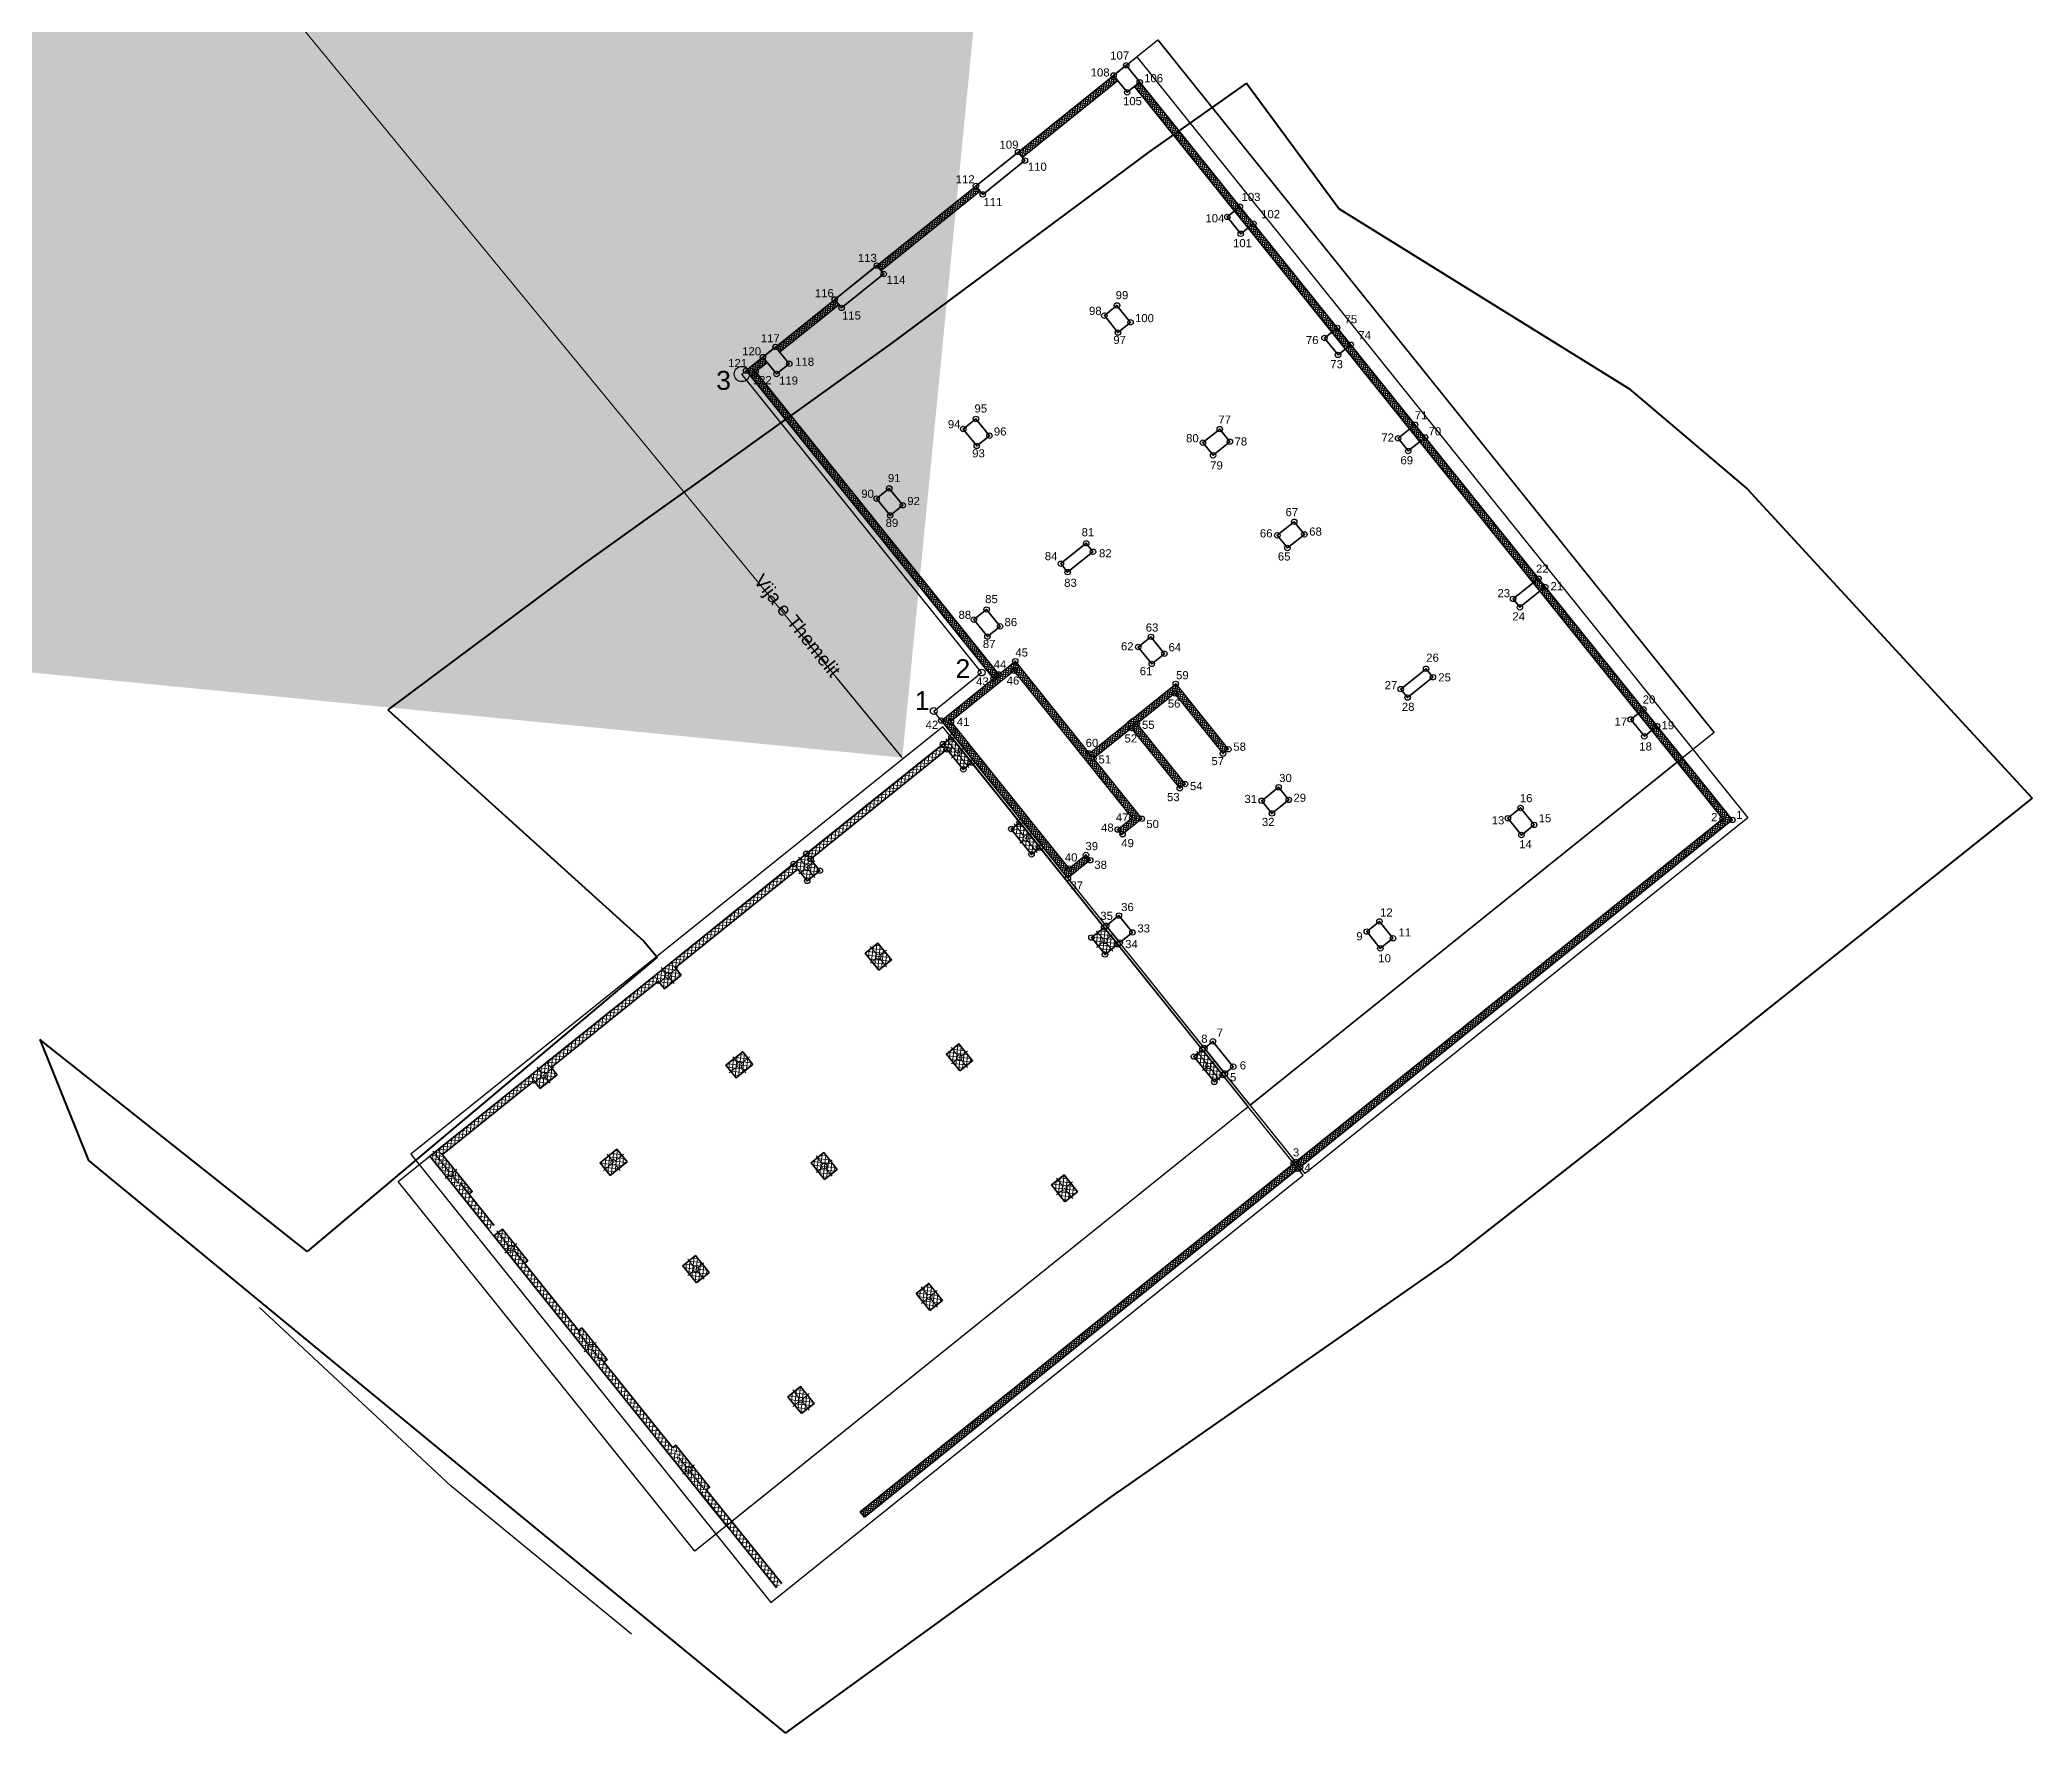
# Model space of a CAD drawing. Header units: metres. Extents: x 7511910.4 to 7511984, y 4692322.4 to 4692385.
import ezdxf

# ---------------------------------------------------------------- set-up
doc = ezdxf.new("R2010")
doc.units = ezdxf.units.M
doc.header["$MEASUREMENT"] = 0
doc.set_wipeout_variables(frame=1)
doc.header["$PDMODE"] = 32
doc.header["$PDSIZE"] = 0.2
doc.linetypes.add('Wipeout_Contour', pattern=[1000, 0, -1000])
doc.layers.add('Annotation - Label_Pen_No__48', color=7, linetype='Continuous', lineweight=25, true_color=0xa80f02)
doc.layers.add('Annotation - Label_Pen_No__61', color=7, linetype='Continuous', lineweight=20, true_color=0x6a6a6a)
doc.layers.add('Structural - Bearing', color=7, linetype='Continuous')
for name, color, linetype, lineweight in [('Structural - Bearing_Pen_No__20', 1, 'Continuous', 0), ('Structural - Bearing_Pen_No__21', 7, 'Continuous', 35), ('Structural - Bearing_Pen_No__27', 7, 'Continuous', 35)]:
    doc.layers.add(name, color=color, linetype=linetype, lineweight=lineweight)
doc.styles.add('GENERATED_STYLE_1', font='txt.shx')
doc.dimstyles.new('GENERATED_STYLE__1', dxfattribs={"dimtxt": 0.18, "dimasz": 380, "dimexe": 0.18, "dimexo": 0.0625, "dimgap": 0.09, "dimtad": 0, "dimtih": 1, "dimtoh": 1, "dimdec": 4, "dimzin": 0, "dimdsep": 46, "dimtxsty": 'Standard', "dimcen": 0.09, "dimadec": 0, "dimazin": 0, "dimtfac": 1, "dimtdec": 4, "dimtmove": 0, "dimatfit": 3, "dimldrblk": 'ARROWHEAD_10', "dimfxl": 1, "dimtolj": 1, "dimtzin": 0, "dimarcsym": 0})
pattern_1 = [(45, (0, 0), (-91.92388, 91.92388), []), (135, (0, 0), (91.92388, 91.92388), [])]
pattern_2 = [(353.770305, (7511774.5501, 4692239.85673), (0.014106896, 0.12923233), []), (83.770305, (7511774.5501, 4692239.85673), (0.12923233, -0.014106896), [])]
pattern_3 = [(353.770305, (7511774.51949, 4692239.89623), (0.014106896, 0.12923233), []), (83.770305, (7511774.51949, 4692239.89623), (0.12923233, -0.014106896), [])]
pattern_4 = [(80, (0, 0), (-0.08001562993224, 0.01410891443544), []), (170, (0, 0), (-0.01410891443544, -0.08001562993224), [])]
pattern_5 = [(80, (0, -33.5), (-0.08001562993224, 0.01410891443544), []), (170, (0, -33.5), (-0.01410891443544, -0.08001562993224), [])]

msp = doc.modelspace()

# ---------------------------------------------------------------- texts
at = {"color": 159, "true_color": 0x22346e, "attachment_point": 1}
for s, width, insert, char_height in [('{\\fArial|b0|i0|c0|p34;\\C1;107}', 0.3, (7511949.958, 4692384.553), 0.3), ('{\\fArial|b0|i0|c0|p34;\\C1;108}', 0.3, (7511949.236, 4692383.926), 0.3), ('{\\fArial|b0|i0|c0|p34;\\C1;106}', 0.3, (7511951.21, 4692383.712), 0.3), ('{\\fArial|b0|i0|c0|p34;\\C1;105}', 0.3, (7511950.43, 4692382.866), 0.3), ('{\\fArial|b0|i0|c0|p34;\\C1;109}', 0.3, (7511945.868, 4692381.256), 0.3), ('{\\fArial|b0|i0|c0|p34;\\C1;112}', 0.3, (7511944.248, 4692379.977), 0.3), ('{\\fArial|b0|i0|c0|p34;\\C1;110}', 0.3, (7511946.913, 4692380.442), 0.3), ('{\\fArial|b0|i0|c0|p34;\\C1;111}', 0.3, (7511945.272, 4692379.136), 0.3), ('{\\fArial|b0|i0|c0|p34;\\C1;103}', 0.3, (7511954.808, 4692379.325), 0.3), ('{\\fArial|b0|i0|c0|p34;\\C1;104}', 0.3, (7511953.474, 4692378.538), 0.3), ('{\\fArial|b0|i0|c0|p34;\\C1;102}', 0.3, (7511955.532, 4692378.691), 0.3), ('{\\fArial|b0|i0|c0|p34;\\C1;101}', 0.3, (7511954.494, 4692377.619), 0.3), ('{\\fArial|b0|i0|c0|p34;\\C1;113}', 0.3, (7511940.635, 4692377.073), 0.3), ('{\\fArial|b0|i0|c0|p34;\\C1;114}', 0.3, (7511941.693, 4692376.265), 0.3), ('{\\fArial|b0|i0|c0|p34;\\C1;116}', 0.3, (7511939.046, 4692375.771), 0.3), ('{\\fArial|b0|i0|c0|p34;\\C1;99}', 0.51386, (7511950.158, 4692375.699), 0.3), ('{\\fArial|b0|i0|c0|p34;\\C1;115}', 0.3, (7511940.046, 4692374.945), 0.3), ('{\\fArial|b0|i0|c0|p34;\\C1;98}', 0.51386, (7511949.174, 4692375.118), 0.3), ('{\\fArial|b0|i0|c0|p34;\\C1;100}', 0.51386, (7511950.873, 4692374.849), 0.3), ('{\\fArial|b0|i0|c0|p34;\\C1;75}', 0.60298, (7511958.613, 4692374.806), 0.3), ('{\\fArial|b0|i0|c0|p34;\\C1;117}', 0.3, (7511937.046, 4692374.104), 0.3), ('{\\fArial|b0|i0|c0|p34;\\C1;97}', 0.51386, (7511950.073, 4692374.043), 0.3), ('{\\fArial|b0|i0|c0|p34;\\C1;76}', 0.51386, (7511957.186, 4692374.039), 0.3), ('{\\fArial|b0|i0|c0|p34;\\C1;74}', 0.3, (7511959.126, 4692374.217), 0.3), ('{\\fArial|b0|i0|c0|p34;\\C1;121}', 0.3, (7511935.841, 4692373.187), 0.3), ('{\\fArial|b0|i0|c0|p34;\\C1;120}', 0.3, (7511936.358, 4692373.623), 0.3), ('{\\fArial|b0|i0|c0|p34;\\C1;118}', 0.3, (7511938.316, 4692373.237), 0.3), ('{\\fArial|b0|i0|c0|p34;\\C1;73}', 0.3, (7511958.087, 4692373.145), 0.3), ('{\\fArial|b0|i0|c0|p34;\\C1;3}', 1.12668, (7511935.398, 4692372.749), 0.7), ('{\\fArial|b0|i0|c0|p34;\\C1;122}', 0.3, (7511936.75, 4692372.558), 0.3), ('{\\fArial|b0|i0|c0|p34;\\C1;119}', 0.3, (7511937.721, 4692372.542), 0.3), ('{\\fArial|b0|i0|c0|p34;\\C1;94}', 0.51386, (7511943.958, 4692370.929), 0.3), ('{\\fArial|b0|i0|c0|p34;\\C1;95}', 0.51386, (7511944.942, 4692371.51), 0.3), ('{\\fArial|b0|i0|c0|p34;\\C1;77}', 0.51386, (7511953.953, 4692371.1), 0.3), ('{\\fArial|b0|i0|c0|p34;\\C1;71}', 0.3, (7511961.207, 4692371.257), 0.3), ('{\\fArial|b0|i0|c0|p34;\\C1;96}', 0.51386, (7511945.657, 4692370.66), 0.3), ('{\\fArial|b0|i0|c0|p34;\\C1;80}', 0.51386, (7511952.76, 4692370.412), 0.3), ('{\\fArial|b0|i0|c0|p34;\\C1;78}', 0.51386, (7511954.55, 4692370.292), 0.3), ('{\\fArial|b0|i0|c0|p34;\\C1;72}', 0.3, (7511959.976, 4692370.436), 0.3), ('{\\fArial|b0|i0|c0|p34;\\C1;70}', 0.3, (7511961.72, 4692370.667), 0.3), ('{\\fArial|b0|i0|c0|p34;\\C1;93}', 0.51386, (7511944.857, 4692369.853), 0.3), ('{\\fArial|b0|i0|c0|p34;\\C1;79}', 0.51386, (7511953.651, 4692369.408), 0.3), ('{\\fArial|b0|i0|c0|p34;\\C1;69}', 0.3, (7511960.681, 4692369.596), 0.3), ('{\\fArial|b0|i0|c0|p34;\\C1;91}', 0.51386, (7511941.743, 4692368.94), 0.3), ('{\\fArial|b0|i0|c0|p34;\\C1;90}', 0.51386, (7511940.759, 4692368.36), 0.3), ('{\\fArial|b0|i0|c0|p34;\\C1;92}', 0.51386, (7511942.458, 4692368.091), 0.3), ('{\\fArial|b0|i0|c0|p34;\\C1;89}', 0.51386, (7511941.658, 4692367.284), 0.3), ('{\\fArial|b0|i0|c0|p34;\\C1;67}', 0.3, (7511956.436, 4692367.681), 0.3), ('{\\fArial|b0|i0|c0|p34;\\C1;81}', 0.51386, (7511948.9, 4692366.939), 0.3), ('{\\fArial|b0|i0|c0|p34;\\C1;66}', 0.44406, (7511955.487, 4692366.895), 0.3), ('{\\fArial|b0|i0|c0|p34;\\C1;68}', 0.3, (7511957.31, 4692366.963), 0.3), ('{\\fArial|b0|i0|c0|p34;\\C1;84}', 0.51386, (7511947.54, 4692366.054), 0.3), ('{\\fArial|b0|i0|c0|p34;\\C1;82}', 0.51386, (7511949.544, 4692366.16), 0.3), ('{\\fArial|b0|i0|c0|p34;\\C1;65}', 0.3, (7511956.151, 4692366.042), 0.3), ('{\\fArial|b0|i0|c0|p34;\\C1;83}', 0.51386, (7511948.255, 4692365.07), 0.3), ('{\\fArial|b0|i0|c0|p34;\\C1;22}', 0.40575, (7511965.692, 4692365.593), 0.3), ('{\\fArial|b0|i0|c0|p34;\\C1;85}', 0.51386, (7511945.336, 4692364.467), 0.3), ('{\\fArial|b0|i0|c0|p34;\\C1;23}', 0.3, (7511964.265, 4692364.688), 0.3), ('{\\fArial|b0|i0|c0|p34;\\C1;21}', 0.3, (7511966.226, 4692364.943), 0.3), ('{\\fArial|b0|i0|c0|p34;\\C1;88}', 0.51386, (7511944.352, 4692363.886), 0.3), ('{\\fArial|b0|i0|c0|p34;\\C1;86}', 0.51386, (7511946.051, 4692363.617), 0.3), ('{\\fArial|b0|i0|c0|p34;\\C1;24}', 0.40575, (7511964.817, 4692363.83), 0.3), ('{\\fArial|b0|i0|c0|p34;\\C1;87}', 0.51386, (7511945.251, 4692362.81), 0.3), ('{\\fArial|b0|i0|c0|p34;\\C1;63}', 0.3, (7511951.269, 4692363.417), 0.3), ('{\\fArial|b0|i0|c0|p34;\\C1;2}', 1.12668, (7511944.241, 4692362.098), 0.7), ('{\\fArial|b0|i0|c0|p34;\\C1;44}', 0.3, (7511945.649, 4692362.055), 0.3), ('{\\fArial|b0|i0|c0|p34;\\C1;45}', 0.3, (7511946.453, 4692362.494), 0.3), ('{\\fArial|b0|i0|c0|p34;\\C1;62}', 0.3, (7511950.353, 4692362.723), 0.3), ('{\\fArial|b0|i0|c0|p34;\\C1;64}', 0.3, (7511952.112, 4692362.689), 0.3), ('{\\fArial|b0|i0|c0|p34;\\C1;26}', 0.3, (7511961.632, 4692362.303), 0.3), ('{\\fArial|b0|i0|c0|p34;\\C1;43}', 0.3, (7511945.002, 4692361.425), 0.3), ('{\\fArial|b0|i0|c0|p34;\\C1;46}', 0.3, (7511946.129, 4692361.455), 0.3), ('{\\fArial|b0|i0|c0|p34;\\C1;61}', 0.3, (7511951.047, 4692361.806), 0.3), ('{\\fArial|b0|i0|c0|p34;\\C1;59}', 0.3, (7511952.391, 4692361.655), 0.3), ('{\\fArial|b0|i0|c0|p34;\\C1;25}', 0.3, (7511962.079, 4692361.576), 0.3), ('{\\fArial|b0|i0|c0|p34;\\C1;1}', 1.12668, (7511942.737, 4692360.916), 0.7), ('{\\fArial|b0|i0|c0|p34;\\C1;56}', 0.3, (7511952.084, 4692360.608), 0.3), ('{\\fArial|b0|i0|c0|p34;\\C1;27}', 0.3, (7511960.097, 4692361.288), 0.3), ('{\\fArial|b0|i0|c0|p34;\\C1;20}', 0.3, (7511969.632, 4692360.759), 0.3), ('{\\fArial|b0|i0|c0|p34;\\C1;41}', 0.3, (7511944.29, 4692359.932), 0.3), ('{\\fArial|b0|i0|c0|p34;\\C1;28}', 0.3, (7511960.731, 4692360.488), 0.3), ('{\\fArial|b0|i0|c0|p34;\\C1;17}', 0.3, (7511968.593, 4692359.942), 0.3), ('{\\fArial|b0|i0|c0|p34;\\C1;42}', 0.3, (7511943.136, 4692359.822), 0.3), ('{\\fArial|b0|i0|c0|p34;\\C1;60}', 0.3, (7511949.05, 4692359.155), 0.3), ('{\\fArial|b0|i0|c0|p34;\\C1;52}', 0.3, (7511950.483, 4692359.319), 0.3), ('{\\fArial|b0|i0|c0|p34;\\C1;55}', 0.3, (7511951.13, 4692359.822), 0.3), ('{\\fArial|b0|i0|c0|p34;\\C1;19}', 0.3, (7511970.33, 4692359.808), 0.3), ('{\\fArial|b0|i0|c0|p34;\\C1;51}', 0.48133, (7511949.522, 4692358.545), 0.3), ('{\\fArial|b0|i0|c0|p34;\\C1;57}', 0.3, (7511953.697, 4692358.482), 0.3), ('{\\fArial|b0|i0|c0|p34;\\C1;58}', 0.3, (7511954.505, 4692359.015), 0.3), ('{\\fArial|b0|i0|c0|p34;\\C1;18}', 0.3, (7511969.505, 4692359.023), 0.3), ('{\\fArial|b0|i0|c0|p34;\\C1;30}', 0.3, (7511956.2, 4692357.859), 0.3), ('{\\fArial|b0|i0|c0|p34;\\C1;53}', 0.3, (7511952.056, 4692357.152), 0.3), ('{\\fArial|b0|i0|c0|p34;\\C1;54}', 0.56666, (7511952.903, 4692357.559), 0.3), ('{\\fArial|b0|i0|c0|p34;\\C1;31}', 0.3, (7511954.915, 4692357.083), 0.3), ('{\\fArial|b0|i0|c0|p34;\\C1;29}', 0.3, (7511956.727, 4692357.128), 0.3), ('{\\fArial|b0|i0|c0|p34;\\C1;16}', 0.3, (7511965.091, 4692357.112), 0.3), ('{\\fArial|b0|i0|c0|p34;\\C1;47}', 0.3, (7511950.166, 4692356.401), 0.3), ('{\\fArial|b0|i0|c0|p34;\\C1;50}', 0.3, (7511951.29, 4692356.159), 0.3), ('{\\fArial|b0|i0|c0|p34;\\C1;32}', 0.3, (7511955.56, 4692356.234), 0.3), ('{\\fArial|b0|i0|c0|p34;\\C1;13}', 0.3, (7511964.053, 4692356.295), 0.3), ('{\\fArial|b0|i0|c0|p34;\\C1;15}', 0.3, (7511965.789, 4692356.371), 0.3), ('{\\fArial|b0|i0|c0|p34;\\C1;2}', 0.3, (7511972.157, 4692356.411), 0.3), ('{\\fArial|b0|i0|c0|p34;\\C1;1}', 0.3, (7511973.086, 4692356.495), 0.3), ('\\pt0.019908;{\\fArial|b0|i0|c0|p34;\\C1;48}', 0.3, (7511949.618, 4692356.024), 0.3), ('{\\fArial|b0|i0|c0|p34;\\C1;49}', 0.3, (7511950.364, 4692355.452), 0.3), ('{\\fArial|b0|i0|c0|p34;\\C1;40}', 0.3, (7511948.278, 4692354.925), 0.3), ('{\\fArial|b0|i0|c0|p34;\\C1;39}', 0.3, (7511949.041, 4692355.341), 0.3), ('{\\fArial|b0|i0|c0|p34;\\C1;14}', 0.3, (7511965.069, 4692355.411), 0.3), ('{\\fArial|b0|i0|c0|p34;\\C1;38}', 0.3, (7511949.37, 4692354.651), 0.3), ('{\\fArial|b0|i0|c0|p34;\\C1;37}', 0.42075, (7511948.485, 4692353.888), 0.3), ('{\\fArial|b0|i0|c0|p34;\\C1;35}', 0.3, (7511949.589, 4692352.767), 0.3), ('{\\fArial|b0|i0|c0|p34;\\C1;36}', 0.3, (7511950.361, 4692353.091), 0.3), ('{\\fArial|b0|i0|c0|p34;\\C1;12}', 0.3, (7511959.927, 4692352.889), 0.3), ('{\\fArial|b0|i0|c0|p34;\\C1;33}', 0.3, (7511950.96, 4692352.301), 0.3), ('{\\fArial|b0|i0|c0|p34;\\C1;9}', 0.3, (7511959.048, 4692352.011), 0.3), ('{\\fArial|b0|i0|c0|p34;\\C1;11}', 0.3, (7511960.61, 4692352.152), 0.3), ('{\\fArial|b0|i0|c0|p34;\\C1;34}', 0.3, (7511950.508, 4692351.721), 0.3), ('{\\fArial|b0|i0|c0|p34;\\C1;10}', 0.3, (7511959.862, 4692351.197), 0.3), ('{\\fArial|b0|i0|c0|p34;\\C1;8}', 0.3, (7511953.318, 4692348.224), 0.3), ('{\\fArial|b0|i0|c0|p34;\\C1;7}', 0.3, (7511953.893, 4692348.451), 0.3), ('{\\fArial|b0|i0|c0|p34;\\C1;5}', 0.3, (7511954.384, 4692346.803), 0.3), ('{\\fArial|b0|i0|c0|p34;\\C1;6}', 0.3, (7511954.744, 4692347.241), 0.3), ('{\\fArial|b0|i0|c0|p34;\\C1;3}', 0.3, (7511956.707, 4692344.027), 0.3), ('{\\fArial|b0|i0|c0|p34;\\C1;4}', 0.31253, (7511957.133, 4692343.468), 0.3)]:
    msp.add_mtext_dynamic_manual_height_columns(s, width=width, gutter_width=12.5, heights=[0], dxfattribs=dict(at, insert=insert, char_height=char_height))
at = {"layer": 'Annotation - Label_Pen_No__48', "color": 14, "linetype": 'Continuous', "lineweight": 25, "true_color": 0xa80f02, "insert": (7511939.785, 4692361.492), "char_height": 0.5, "attachment_point": 6, "rotation": 308.7703, "style": 'GENERATED_STYLE_1'}
msp.add_mtext('\\A1;{\\fArial|b0|i0|c0|p34;Vija e Themelit }', dxfattribs=at)

# ---------------------------------------------------------------- blocks, each defined once
blk = doc.blocks.new('ARROWHEAD_10')
at = {"linetype": 'Continuous', "lineweight": 0}
blk.add_hatch(color=0, dxfattribs=at).paths.add_polyline_path([(-0.525, 0.525), (0, 0), (-0.525, -0.525)])
at = {"color": 0, "linetype": 'Continuous', "lineweight": 0}
blk.add_line((0, 0), (-1, 0), dxfattribs=at)
blk = doc.blocks.new('Column_1', base_point=(-58910, 206624))
at = {"layer": 'Structural - Bearing', "linetype": 'Continuous', "lineweight": 0, "true_color": 0x000000}
h = blk.add_hatch(dxfattribs=at)
h.set_pattern_fill('CONCRETE_BLOCK', color=18, style=0, pattern_type=2)
h.set_pattern_definition(pattern_1)
h.paths.add_polyline_path([(-59310, 206924), (-59310, 206324), (-58510, 206324), (-58510, 206924)])
at = {"layer": 'Structural - Bearing_Pen_No__20', "color": 1, "linetype": 'Continuous', "lineweight": 0}
for p, q in [((-58910, 206704), (-58910, 207004)), ((-58990, 206624), (-59390, 206624)), ((-58910, 206544), (-58910, 206244)), ((-58830, 206624), (-58430, 206624))]:
    blk.add_line(p, q, dxfattribs=at)
blk.add_point((-58910, 206624), dxfattribs=at)
at = {"layer": 'Structural - Bearing_Pen_No__21', "color": 7, "linetype": 'Continuous', "lineweight": 35, "flags": 128}
blk.add_lwpolyline([(-59310, 206924), (-59310, 206324), (-58510, 206324), (-58510, 206924)], close=True, dxfattribs=at)
blk = doc.blocks.new('Column_4', base_point=(-58910, 199747))
at = {"layer": 'Structural - Bearing', "linetype": 'Continuous', "lineweight": 0, "true_color": 0x000000}
h = blk.add_hatch(dxfattribs=at)
h.set_pattern_fill('CONCRETE_BLOCK', color=18, style=0, pattern_type=2)
h.set_pattern_definition(pattern_1)
h.paths.add_polyline_path([(-58510, 199447), (-58510, 200047), (-59310, 200047), (-59310, 199447)])
at = {"layer": 'Structural - Bearing_Pen_No__20', "color": 1, "linetype": 'Continuous', "lineweight": 0}
for p, q in [((-58990, 199747), (-59390, 199747)), ((-58910, 199827), (-58910, 200127)), ((-58910, 199667), (-58910, 199367)), ((-58830, 199747), (-58430, 199747))]:
    blk.add_line(p, q, dxfattribs=at)
blk.add_point((-58910, 199747), dxfattribs=at)
at = {"layer": 'Structural - Bearing_Pen_No__21', "color": 7, "linetype": 'Continuous', "lineweight": 35, "flags": 128}
blk.add_lwpolyline([(-58510, 199447), (-58510, 200047), (-59310, 200047), (-59310, 199447)], close=True, dxfattribs=at)
blk = doc.blocks.new('Column_5', base_point=(-58910, 193337))
at = {"layer": 'Structural - Bearing', "linetype": 'Continuous', "lineweight": 0, "true_color": 0x000000}
h = blk.add_hatch(dxfattribs=at)
h.set_pattern_fill('CONCRETE_BLOCK', color=18, style=0, pattern_type=2)
h.set_pattern_definition(pattern_1)
h.paths.add_polyline_path([(-58510, 193037), (-58510, 193637), (-59310, 193637), (-59310, 193037)])
at = {"layer": 'Structural - Bearing_Pen_No__20', "color": 1, "linetype": 'Continuous', "lineweight": 0}
for p, q in [((-58910, 193417), (-58910, 193717)), ((-58990, 193337), (-59390, 193337)), ((-58910, 193257), (-58910, 192957)), ((-58830, 193337), (-58430, 193337))]:
    blk.add_line(p, q, dxfattribs=at)
blk.add_point((-58910, 193337), dxfattribs=at)
at = {"layer": 'Structural - Bearing_Pen_No__21', "color": 7, "linetype": 'Continuous', "lineweight": 35, "flags": 128}
blk.add_lwpolyline([(-58510, 193037), (-58510, 193637), (-59310, 193637), (-59310, 193037)], close=True, dxfattribs=at)
blk = doc.blocks.new('Column_6', base_point=(-52708, 193337))
at = {"layer": 'Structural - Bearing', "linetype": 'Continuous', "lineweight": 0, "true_color": 0x000000}
h = blk.add_hatch(dxfattribs=at)
h.set_pattern_fill('CONCRETE_BLOCK', color=18, style=0, pattern_type=2)
h.set_pattern_definition(pattern_1)
h.paths.add_polyline_path([(-52308, 193037), (-52308, 193637), (-53108, 193637), (-53108, 193037)])
at = {"layer": 'Structural - Bearing_Pen_No__20', "color": 1, "linetype": 'Continuous', "lineweight": 0}
for p, q in [((-52708, 193417), (-52708, 193717)), ((-52788, 193337), (-53188, 193337)), ((-52708, 193257), (-52708, 192957)), ((-52628, 193337), (-52228, 193337))]:
    blk.add_line(p, q, dxfattribs=at)
blk.add_point((-52708, 193337), dxfattribs=at)
at = {"layer": 'Structural - Bearing_Pen_No__21', "color": 7, "linetype": 'Continuous', "lineweight": 35, "flags": 128}
blk.add_lwpolyline([(-52308, 193037), (-52308, 193637), (-53108, 193637), (-53108, 193037)], close=True, dxfattribs=at)
blk = doc.blocks.new('Column_7', base_point=(-53308, 182407))
at = {"layer": 'Structural - Bearing', "linetype": 'Continuous', "lineweight": 0, "true_color": 0x000000}
h = blk.add_hatch(dxfattribs=at)
h.set_pattern_fill('CONCRETE_BLOCK', color=18, style=0, pattern_type=2)
h.set_pattern_definition(pattern_1)
h.paths.add_polyline_path([(-52308, 182207), (-52308, 182607), (-54308, 182607), (-54308, 182207)])
at = {"layer": 'Structural - Bearing_Pen_No__20', "color": 1, "linetype": 'Continuous', "lineweight": 0}
for p, q in [((-53308, 182487), (-53308, 182687)), ((-53388, 182407), (-54388, 182407)), ((-53308, 182327), (-53308, 182127)), ((-53228, 182407), (-52228, 182407))]:
    blk.add_line(p, q, dxfattribs=at)
blk.add_point((-53308, 182407), dxfattribs=at)
at = {"layer": 'Structural - Bearing_Pen_No__21', "color": 7, "linetype": 'Continuous', "lineweight": 35, "flags": 128}
blk.add_lwpolyline([(-52308, 182207), (-52308, 182607), (-54308, 182607), (-54308, 182207)], close=True, dxfattribs=at)
blk = doc.blocks.new('Column_8', base_point=(-52708, 187257))
at = {"layer": 'Structural - Bearing', "linetype": 'Continuous', "lineweight": 0, "true_color": 0x000000}
h = blk.add_hatch(dxfattribs=at)
h.set_pattern_fill('CONCRETE_BLOCK', color=18, style=0, pattern_type=2)
h.set_pattern_definition(pattern_1)
h.paths.add_polyline_path([(-52308, 186957), (-52308, 187557), (-53108, 187557), (-53108, 186957)])
at = {"layer": 'Structural - Bearing_Pen_No__20', "color": 1, "linetype": 'Continuous', "lineweight": 0}
for p, q in [((-52788, 187257), (-53188, 187257)), ((-52708, 187337), (-52708, 187637)), ((-52708, 187177), (-52708, 186877)), ((-52628, 187257), (-52228, 187257))]:
    blk.add_line(p, q, dxfattribs=at)
blk.add_point((-52708, 187257), dxfattribs=at)
at = {"layer": 'Structural - Bearing_Pen_No__21', "color": 7, "linetype": 'Continuous', "lineweight": 35, "flags": 128}
blk.add_lwpolyline([(-52308, 186957), (-52308, 187557), (-53108, 187557), (-53108, 186957)], close=True, dxfattribs=at)
blk = doc.blocks.new('Column_9', base_point=(-58910, 187257))
at = {"layer": 'Structural - Bearing', "linetype": 'Continuous', "lineweight": 0, "true_color": 0x000000}
h = blk.add_hatch(dxfattribs=at)
h.set_pattern_fill('CONCRETE_BLOCK', color=18, style=0, pattern_type=2)
h.set_pattern_definition(pattern_1)
h.paths.add_polyline_path([(-58510, 186957), (-58510, 187557), (-59310, 187557), (-59310, 186957)])
at = {"layer": 'Structural - Bearing_Pen_No__20', "color": 1, "linetype": 'Continuous', "lineweight": 0}
for p, q in [((-58990, 187257), (-59390, 187257)), ((-58910, 187337), (-58910, 187637)), ((-58910, 187177), (-58910, 186877)), ((-58830, 187257), (-58430, 187257))]:
    blk.add_line(p, q, dxfattribs=at)
blk.add_point((-58910, 187257), dxfattribs=at)
at = {"layer": 'Structural - Bearing_Pen_No__21', "color": 7, "linetype": 'Continuous', "lineweight": 35, "flags": 128}
blk.add_lwpolyline([(-58510, 186957), (-58510, 187557), (-59310, 187557), (-59310, 186957)], close=True, dxfattribs=at)
blk = doc.blocks.new('Column_10', base_point=(-59110, 182407))
at = {"layer": 'Structural - Bearing', "linetype": 'Continuous', "lineweight": 0, "true_color": 0x000000}
h = blk.add_hatch(dxfattribs=at)
h.set_pattern_fill('CONCRETE_BLOCK', color=18, style=0, pattern_type=2)
h.set_pattern_definition(pattern_1)
h.paths.add_polyline_path([(-58360, 182207), (-58360, 182607), (-59860, 182607), (-59860, 182207)])
at = {"layer": 'Structural - Bearing_Pen_No__20', "color": 1, "linetype": 'Continuous', "lineweight": 0}
for p, q in [((-59110, 182487), (-59110, 182687)), ((-59190, 182407), (-59940, 182407)), ((-59110, 182327), (-59110, 182127)), ((-59030, 182407), (-58280, 182407))]:
    blk.add_line(p, q, dxfattribs=at)
blk.add_point((-59110, 182407), dxfattribs=at)
at = {"layer": 'Structural - Bearing_Pen_No__21', "color": 7, "linetype": 'Continuous', "lineweight": 35, "flags": 128}
blk.add_lwpolyline([(-58360, 182207), (-58360, 182607), (-59860, 182607), (-59860, 182207)], close=True, dxfattribs=at)
blk = doc.blocks.new('Column_11', base_point=(-63891, 187357))
at = {"layer": 'Structural - Bearing', "linetype": 'Continuous', "lineweight": 0, "true_color": 0x000000}
h = blk.add_hatch(dxfattribs=at)
h.set_pattern_fill('CONCRETE_BLOCK', color=18, style=0, pattern_type=2)
h.set_pattern_definition(pattern_1)
h.paths.add_polyline_path([(-63591, 187757), (-64191, 187757), (-64191, 186957), (-63591, 186957)])
at = {"layer": 'Structural - Bearing_Pen_No__20', "color": 1, "linetype": 'Continuous', "lineweight": 0}
for p, q in [((-63891, 187437), (-63891, 187837)), ((-63971, 187357), (-64271, 187357)), ((-63891, 187277), (-63891, 186877)), ((-63811, 187357), (-63511, 187357))]:
    blk.add_line(p, q, dxfattribs=at)
blk.add_point((-63891, 187357), dxfattribs=at)
at = {"layer": 'Structural - Bearing_Pen_No__21', "color": 7, "linetype": 'Continuous', "lineweight": 35, "flags": 128}
blk.add_lwpolyline([(-63591, 187757), (-64191, 187757), (-64191, 186957), (-63591, 186957)], close=True, dxfattribs=at)
blk = doc.blocks.new('Column_12', base_point=(-63791, 182407))
at = {"layer": 'Structural - Bearing', "linetype": 'Continuous', "lineweight": 0, "true_color": 0x000000}
h = blk.add_hatch(dxfattribs=at)
h.set_pattern_fill('CONCRETE_BLOCK', color=18, style=0, pattern_type=2)
h.set_pattern_definition(pattern_1)
h.paths.add_polyline_path([(-63041, 182207), (-63041, 182607), (-64541, 182607), (-64541, 182207)])
at = {"layer": 'Structural - Bearing_Pen_No__20', "color": 1, "linetype": 'Continuous', "lineweight": 0}
for p, q in [((-63791, 182487), (-63791, 182687)), ((-63871, 182407), (-64621, 182407)), ((-63791, 182327), (-63791, 182127)), ((-63711, 182407), (-62961, 182407))]:
    blk.add_line(p, q, dxfattribs=at)
blk.add_point((-63791, 182407), dxfattribs=at)
at = {"layer": 'Structural - Bearing_Pen_No__21', "color": 7, "linetype": 'Continuous', "lineweight": 35, "flags": 128}
blk.add_lwpolyline([(-63041, 182207), (-63041, 182607), (-64541, 182607), (-64541, 182207)], close=True, dxfattribs=at)
blk = doc.blocks.new('Column_13', base_point=(-68020, 187357))
at = {"layer": 'Structural - Bearing', "linetype": 'Continuous', "lineweight": 0, "true_color": 0x000000}
h = blk.add_hatch(dxfattribs=at)
h.set_pattern_fill('CONCRETE_BLOCK', color=18, style=0, pattern_type=2)
h.set_pattern_definition(pattern_1)
h.paths.add_polyline_path([(-67720, 187757), (-68320, 187757), (-68320, 186957), (-67720, 186957)])
at = {"layer": 'Structural - Bearing_Pen_No__20', "color": 1, "linetype": 'Continuous', "lineweight": 0}
for p, q in [((-68020, 187437), (-68020, 187837)), ((-68100, 187357), (-68400, 187357)), ((-68020, 187277), (-68020, 186877)), ((-67940, 187357), (-67640, 187357))]:
    blk.add_line(p, q, dxfattribs=at)
blk.add_point((-68020, 187357), dxfattribs=at)
at = {"layer": 'Structural - Bearing_Pen_No__21', "color": 7, "linetype": 'Continuous', "lineweight": 35, "flags": 128}
blk.add_lwpolyline([(-67720, 187757), (-68320, 187757), (-68320, 186957), (-67720, 186957)], close=True, dxfattribs=at)
blk = doc.blocks.new('Column_14', base_point=(-67320, 182407))
at = {"layer": 'Structural - Bearing', "linetype": 'Continuous', "lineweight": 0, "true_color": 0x000000}
h = blk.add_hatch(dxfattribs=at)
h.set_pattern_fill('CONCRETE_BLOCK', color=18, style=0, pattern_type=2)
h.set_pattern_definition(pattern_1)
h.paths.add_polyline_path([(-66320, 182207), (-66320, 182607), (-68320, 182607), (-68320, 182207)])
at = {"layer": 'Structural - Bearing_Pen_No__20', "color": 1, "linetype": 'Continuous', "lineweight": 0}
for p, q in [((-67320, 182487), (-67320, 182687)), ((-67400, 182407), (-68400, 182407)), ((-67320, 182327), (-67320, 182127)), ((-67240, 182407), (-66240, 182407))]:
    blk.add_line(p, q, dxfattribs=at)
blk.add_point((-67320, 182407), dxfattribs=at)
at = {"layer": 'Structural - Bearing_Pen_No__21', "color": 7, "linetype": 'Continuous', "lineweight": 35, "flags": 128}
blk.add_lwpolyline([(-66320, 182207), (-66320, 182607), (-68320, 182607), (-68320, 182207)], close=True, dxfattribs=at)
blk = doc.blocks.new('Column_15', base_point=(-67720, 206724))
at = {"layer": 'Structural - Bearing', "linetype": 'Continuous', "lineweight": 0, "true_color": 0x000000}
h = blk.add_hatch(dxfattribs=at)
h.set_pattern_fill('CONCRETE_BLOCK', color=18, style=0, pattern_type=2)
h.set_pattern_definition(pattern_1)
h.paths.add_polyline_path([(-67120, 206524), (-67120, 206924), (-68320, 206924), (-68320, 206524)])
at = {"layer": 'Structural - Bearing_Pen_No__20', "color": 1, "linetype": 'Continuous', "lineweight": 0}
for p, q in [((-67720, 206804), (-67720, 207004)), ((-67800, 206724), (-68400, 206724)), ((-67720, 206644), (-67720, 206444)), ((-67640, 206724), (-67040, 206724))]:
    blk.add_line(p, q, dxfattribs=at)
blk.add_point((-67720, 206724), dxfattribs=at)
at = {"layer": 'Structural - Bearing_Pen_No__21', "color": 7, "linetype": 'Continuous', "lineweight": 35, "flags": 128}
blk.add_lwpolyline([(-67120, 206524), (-67120, 206924), (-68320, 206924), (-68320, 206524)], close=True, dxfattribs=at)
blk = doc.blocks.new('Column_17', base_point=(-52908, 206724))
at = {"layer": 'Structural - Bearing', "linetype": 'Continuous', "lineweight": 0, "true_color": 0x000000}
h = blk.add_hatch(dxfattribs=at)
h.set_pattern_fill('CONCRETE_BLOCK', color=18, style=0, pattern_type=2)
h.set_pattern_definition(pattern_1)
h.paths.add_polyline_path([(-52308, 206524), (-52308, 206924), (-53508, 206924), (-53508, 206524)])
at = {"layer": 'Structural - Bearing_Pen_No__20', "color": 1, "linetype": 'Continuous', "lineweight": 0}
for p, q in [((-52908, 206804), (-52908, 207004)), ((-52988, 206724), (-53588, 206724)), ((-52908, 206644), (-52908, 206444)), ((-52828, 206724), (-52228, 206724))]:
    blk.add_line(p, q, dxfattribs=at)
blk.add_point((-52908, 206724), dxfattribs=at)
at = {"layer": 'Structural - Bearing_Pen_No__21', "color": 7, "linetype": 'Continuous', "lineweight": 35, "flags": 128}
blk.add_lwpolyline([(-52308, 206524), (-52308, 206924), (-53508, 206924), (-53508, 206524)], close=True, dxfattribs=at)
blk = doc.blocks.new('Column_33', base_point=(-63691, 206724))
at = {"layer": 'Structural - Bearing', "linetype": 'Continuous', "lineweight": 0, "true_color": 0x000000}
h = blk.add_hatch(dxfattribs=at)
h.set_pattern_fill('CONCRETE_BLOCK', color=18, style=0, pattern_type=2)
h.set_pattern_definition(pattern_1)
h.paths.add_polyline_path([(-63091, 206524), (-63091, 206924), (-64291, 206924), (-64291, 206524)])
at = {"layer": 'Structural - Bearing_Pen_No__20', "color": 1, "linetype": 'Continuous', "lineweight": 0}
for p, q in [((-63691, 206804), (-63691, 207004)), ((-63771, 206724), (-64371, 206724)), ((-63691, 206644), (-63691, 206444)), ((-63611, 206724), (-63011, 206724))]:
    blk.add_line(p, q, dxfattribs=at)
blk.add_point((-63691, 206724), dxfattribs=at)
at = {"layer": 'Structural - Bearing_Pen_No__21', "color": 7, "linetype": 'Continuous', "lineweight": 35, "flags": 128}
blk.add_lwpolyline([(-63091, 206524), (-63091, 206924), (-64291, 206924), (-64291, 206524)], close=True, dxfattribs=at)
blk = doc.blocks.new('Column_38', base_point=(-68020, 193237))
at = {"layer": 'Structural - Bearing', "linetype": 'Continuous', "lineweight": 0, "true_color": 0x000000}
h = blk.add_hatch(dxfattribs=at)
h.set_pattern_fill('CONCRETE_BLOCK', color=18, style=0, pattern_type=2)
h.set_pattern_definition(pattern_1)
h.paths.add_polyline_path([(-67720, 193637), (-68320, 193637), (-68320, 192837), (-67720, 192837)])
at = {"layer": 'Structural - Bearing_Pen_No__20', "color": 1, "linetype": 'Continuous', "lineweight": 0}
for p, q in [((-68020, 193317), (-68020, 193717)), ((-68100, 193237), (-68400, 193237)), ((-68020, 193157), (-68020, 192757)), ((-67940, 193237), (-67640, 193237))]:
    blk.add_line(p, q, dxfattribs=at)
blk.add_point((-68020, 193237), dxfattribs=at)
at = {"layer": 'Structural - Bearing_Pen_No__21', "color": 7, "linetype": 'Continuous', "lineweight": 35, "flags": 128}
blk.add_lwpolyline([(-67720, 193637), (-68320, 193637), (-68320, 192837), (-67720, 192837)], close=True, dxfattribs=at)
blk = doc.blocks.new('Column_39', base_point=(-67920, 199747))
at = {"layer": 'Structural - Bearing', "linetype": 'Continuous', "lineweight": 0, "true_color": 0x000000}
h = blk.add_hatch(dxfattribs=at)
h.set_pattern_fill('CONCRETE_BLOCK', color=18, style=0, pattern_type=2)
h.set_pattern_definition(pattern_1)
h.paths.add_polyline_path([(-67520, 199447), (-67520, 200047), (-68320, 200047), (-68320, 199447)])
at = {"layer": 'Structural - Bearing_Pen_No__20', "color": 1, "linetype": 'Continuous', "lineweight": 0}
for p, q in [((-68000, 199747), (-68400, 199747)), ((-67920, 199827), (-67920, 200127)), ((-67920, 199667), (-67920, 199367)), ((-67840, 199747), (-67440, 199747))]:
    blk.add_line(p, q, dxfattribs=at)
blk.add_point((-67920, 199747), dxfattribs=at)
at = {"layer": 'Structural - Bearing_Pen_No__21', "color": 7, "linetype": 'Continuous', "lineweight": 35, "flags": 128}
blk.add_lwpolyline([(-67520, 199447), (-67520, 200047), (-68320, 200047), (-68320, 199447)], close=True, dxfattribs=at)
blk = doc.blocks.new('Column_40', base_point=(-63791, 193237))
at = {"layer": 'Structural - Bearing', "linetype": 'Continuous', "lineweight": 0, "true_color": 0x000000}
h = blk.add_hatch(dxfattribs=at)
h.set_pattern_fill('CONCRETE_BLOCK', color=18, style=0, pattern_type=2)
h.set_pattern_definition(pattern_1)
h.paths.add_polyline_path([(-63491, 193637), (-64091, 193637), (-64091, 192837), (-63491, 192837)])
at = {"layer": 'Structural - Bearing_Pen_No__20', "color": 1, "linetype": 'Continuous', "lineweight": 0}
for p, q in [((-63791, 193317), (-63791, 193717)), ((-63871, 193237), (-64171, 193237)), ((-63791, 193157), (-63791, 192757)), ((-63711, 193237), (-63411, 193237))]:
    blk.add_line(p, q, dxfattribs=at)
blk.add_point((-63791, 193237), dxfattribs=at)
at = {"layer": 'Structural - Bearing_Pen_No__21', "color": 7, "linetype": 'Continuous', "lineweight": 35, "flags": 128}
blk.add_lwpolyline([(-63491, 193637), (-64091, 193637), (-64091, 192837), (-63491, 192837)], close=True, dxfattribs=at)
blk = doc.blocks.new('Column_41', base_point=(-63691, 199747))
at = {"layer": 'Structural - Bearing', "linetype": 'Continuous', "lineweight": 0, "true_color": 0x000000}
h = blk.add_hatch(dxfattribs=at)
h.set_pattern_fill('CONCRETE_BLOCK', color=18, style=0, pattern_type=2)
h.set_pattern_definition(pattern_1)
h.paths.add_polyline_path([(-63291, 199447), (-63291, 200047), (-64091, 200047), (-64091, 199447)])
at = {"layer": 'Structural - Bearing_Pen_No__20', "color": 1, "linetype": 'Continuous', "lineweight": 0}
for p, q in [((-63771, 199747), (-64171, 199747)), ((-63691, 199827), (-63691, 200127)), ((-63691, 199667), (-63691, 199367)), ((-63611, 199747), (-63211, 199747))]:
    blk.add_line(p, q, dxfattribs=at)
blk.add_point((-63691, 199747), dxfattribs=at)
at = {"layer": 'Structural - Bearing_Pen_No__21', "color": 7, "linetype": 'Continuous', "lineweight": 35, "flags": 128}
blk.add_lwpolyline([(-63291, 199447), (-63291, 200047), (-64091, 200047), (-64091, 199447)], close=True, dxfattribs=at)
blk = doc.blocks.new('Column_42', base_point=(-52708, 199747))
at = {"layer": 'Structural - Bearing', "linetype": 'Continuous', "lineweight": 0, "true_color": 0x000000}
h = blk.add_hatch(dxfattribs=at)
h.set_pattern_fill('CONCRETE_BLOCK', color=18, style=0, pattern_type=2)
h.set_pattern_definition(pattern_1)
h.paths.add_polyline_path([(-52308, 199447), (-52308, 200047), (-53108, 200047), (-53108, 199447)])
at = {"layer": 'Structural - Bearing_Pen_No__20', "color": 1, "linetype": 'Continuous', "lineweight": 0}
for p, q in [((-52788, 199747), (-53188, 199747)), ((-52708, 199827), (-52708, 200127)), ((-52708, 199667), (-52708, 199367)), ((-52628, 199747), (-52228, 199747))]:
    blk.add_line(p, q, dxfattribs=at)
blk.add_point((-52708, 199747), dxfattribs=at)
at = {"layer": 'Structural - Bearing_Pen_No__21', "color": 7, "linetype": 'Continuous', "lineweight": 35, "flags": 128}
blk.add_lwpolyline([(-52308, 199447), (-52308, 200047), (-53108, 200047), (-53108, 199447)], close=True, dxfattribs=at)

# ---------------------------------------------------------------- hatches: boundary and pattern name
at = {"true_color": 0x22346e}
h = msp.add_hatch(dxfattribs=at)
h.set_pattern_fill('ANSI37', color=159, scale=0.65, angle=35)
h.set_pattern_definition(pattern_5)
h.paths.add_polyline_path([(7511937.594, 4692373.635), (7511937.75, 4692373.44), (7511939.936, 4692375.195), (7511939.779, 4692375.39)])
h.paths.add_polyline_path([(7511936.503, 4692372.758), (7511936.659, 4692372.563), (7511937.283, 4692373.064), (7511937.126, 4692373.259)])
h.paths.add_polyline_path([(7511950.238, 4692383.469), (7511950.082, 4692383.664), (7511946.555, 4692380.831), (7511946.711, 4692380.637)])
h = msp.add_hatch(dxfattribs=at)
h.set_pattern_fill('ANSI37', color=159, scale=0.65, angle=35)
h.set_pattern_definition(pattern_4)
h.paths.add_polyline_path([(7511950.855, 4692383.26), (7511972.591, 4692356.198), (7511972.942, 4692356.159), (7511951.05, 4692383.416)])
h = msp.add_hatch(dxfattribs=at)
h.set_pattern_fill('ANSI37', color=159, scale=0.65, angle=35)
h.set_pattern_definition(pattern_5)
h.paths.add_polyline_path([(7511941.339, 4692376.642), (7511941.495, 4692376.447), (7511945.152, 4692379.384), (7511944.995, 4692379.579)])
h = msp.add_hatch(dxfattribs=at)
h.set_pattern_fill('ANSI37', color=159, scale=0.65, angle=35)
h.set_pattern_definition(pattern_4)
h.paths.add_polyline_path([(7511945.839, 4692361.534), (7511936.855, 4692372.72), (7511936.66, 4692372.564), (7511945.644, 4692361.378)])
h = msp.add_hatch(dxfattribs=at)
h.set_pattern_fill('ANSI37', color=159, scale=0.65, angle=35)
h.set_pattern_definition(pattern_4)
h.paths.add_polyline_path([(7511944.07, 4692359.793), (7511946.409, 4692361.671), (7511946.447, 4692362.023), (7511943.717, 4692359.831)])
h = msp.add_hatch(dxfattribs=at)
h.set_pattern_fill('ANSI37', color=159, scale=0.65, angle=35)
h.set_pattern_definition(pattern_4)
h.paths.add_polyline_path([(7511951.124, 4692356.2), (7511946.447, 4692362.023), (7511946.409, 4692361.671), (7511950.772, 4692356.238), (7511950.23, 4692355.803), (7511950.387, 4692355.608)])
h = msp.add_hatch(dxfattribs=at)
h.set_pattern_fill('ANSI37', color=159, scale=0.65, angle=35)
h.set_pattern_definition(pattern_4)
h.paths.add_polyline_path([(7511952.184, 4692361.028), (7511949.182, 4692358.617), (7511949.339, 4692358.422), (7511952.341, 4692360.833)])
h = msp.add_hatch(dxfattribs=at)
h.set_pattern_fill('ANSI37', color=159, scale=0.65, angle=35)
h.set_pattern_definition(pattern_4)
h.paths.add_polyline_path([(7511954.32, 4692358.768), (7511952.379, 4692361.184), (7511952.184, 4692361.028), (7511954.125, 4692358.611)])
h = msp.add_hatch(dxfattribs=at)
h.set_pattern_fill('ANSI37', color=159, scale=0.65, angle=35)
h.set_pattern_definition(pattern_4)
h.paths.add_polyline_path([(7511952.722, 4692357.484), (7511950.937, 4692359.706), (7511950.742, 4692359.549), (7511952.527, 4692357.327)])
h = msp.add_hatch(dxfattribs=at)
h.set_pattern_fill('ANSI37', color=159, scale=0.65, angle=35)
h.set_pattern_definition(pattern_4)
h.paths.add_polyline_path([(7511972.591, 4692356.198), (7511956.814, 4692343.526), (7511956.97, 4692343.331), (7511972.942, 4692356.159)])
h = msp.add_hatch(dxfattribs=at)
h.set_pattern_fill('ANSI37', color=159, scale=0.65, angle=35)
h.set_pattern_definition([(80, (-16.09509, -12.92707), (-0.08001562993224, 0.01410891443544), []), (170, (-16.09509, -12.92707), (-0.01410891443544, -0.08001562993224), [])])
h.paths.add_polyline_path([(7511956.737, 4692343.465), (7511940.719, 4692330.599), (7511940.875, 4692330.404), (7511956.894, 4692343.27)])

# ---------------------------------------------------------------- linework, layer by layer
at = {"color": 0, "linetype": 'ByBlock', "lineweight": 40, "ltscale": 2}
for p, q in [((7511954.994, 4692383.377), (7511951.4, 4692380.84)), ((7511954.994, 4692383.377), (7511958.422, 4692378.737)), ((7511951.4, 4692380.84), (7511941.81, 4692373.72)), ((7511958.422, 4692378.737), (7511969.121, 4692372.097)), ((7511941.81, 4692373.72), (7511936.352, 4692369.812)), ((7511969.121, 4692372.097), (7511973.491, 4692368.387)), ((7511936.352, 4692369.812), (7511930.4, 4692365.55)), ((7511973.491, 4692368.387), (7511984.021, 4692356.967)), ((7511930.4, 4692365.55), (7511923.27, 4692360.23)), ((7511923.27, 4692360.23), (7511932.73, 4692351.68)), ((7511984.021, 4692356.967), (7511968.34, 4692344.458)), ((7511933.22, 4692351.09), (7511920.285, 4692340.217)), ((7511932.73, 4692351.68), (7511933.22, 4692351.09)), ((7511920.285, 4692340.217), (7511910.408, 4692348.042)), ((7511910.408, 4692348.042), (7511912.211, 4692343.575)), ((7511968.34, 4692344.458), (7511962.497, 4692339.88)), ((7511912.211, 4692343.575), (7511925.491, 4692332.643)), ((7511962.497, 4692339.88), (7511950.248, 4692331.332)), ((7511925.491, 4692332.643), (7511937.962, 4692322.418)), ((7511937.962, 4692322.418), (7511950.248, 4692331.332))]:
    msp.add_line(p, q, dxfattribs=at)
at = {"color": 159, "true_color": 0x22346e}
for p, q in [((7511936.628, 4692372.603), (7511945.644, 4692361.378)), ((7511945.839, 4692361.534), (7511936.855, 4692372.72)), ((7511945.644, 4692361.378), (7511945.839, 4692361.534))]:
    msp.add_line(p, q, dxfattribs=at)
at = {"color": 169}
for p, q in [((7511925.6, 4692331.54), (7511918.52, 4692338.15)), ((7511932.27, 4692326.08), (7511925.6, 4692331.54))]:
    msp.add_line(p, q, dxfattribs=at)
at = {"color": 1}
for points in [[(7511972.27, 4692359.392), (7511951.719, 4692384.979)], [(7511971.1, 4692358.453), (7511950.549, 4692384.04)], [(7511943.436, 4692360.182), (7511945.206, 4692361.603), (7511936.347, 4692372.633)], [(7511955.131, 4692345.621), (7511971.1, 4692358.453)]]:
    msp.add_lwpolyline(points, dxfattribs=at)
at = {"color": 159, "true_color": 0x22346e}
for points in [[(7511943.436, 4692360.182), (7511945.206, 4692361.603), (7511936.347, 4692372.633), (7511950.939, 4692384.353), (7511973.52, 4692356.239), (7511957.158, 4692343.097), (7511943.436, 4692360.182)], [(7511946.711, 4692380.637), (7511946.555, 4692380.831), (7511950.082, 4692383.664), (7511950.238, 4692383.469), (7511946.711, 4692380.637)], [(7511941.495, 4692376.447), (7511941.339, 4692376.642), (7511944.995, 4692379.579), (7511945.152, 4692379.384), (7511941.495, 4692376.447)], [(7511939.936, 4692375.195), (7511937.75, 4692373.44), (7511937.594, 4692373.635), (7511939.779, 4692375.39), (7511939.936, 4692375.195)], [(7511957.082, 4692343.036), (7511943.776, 4692359.603), (7511924.115, 4692343.812), (7511937.421, 4692327.245), (7511957.082, 4692343.036)]]:
    msp.add_lwpolyline(points, dxfattribs=at)
at = {"lineweight": 30}
for points in [[(7511946.711, 4692380.637), (7511946.555, 4692380.831), (7511950.082, 4692383.664), (7511950.238, 4692383.469), (7511946.711, 4692380.637)], [(7511941.495, 4692376.447), (7511941.339, 4692376.642), (7511944.995, 4692379.579), (7511945.152, 4692379.384), (7511941.495, 4692376.447)], [(7511939.936, 4692375.195), (7511937.75, 4692373.44), (7511937.594, 4692373.635), (7511939.779, 4692375.39), (7511939.936, 4692375.195)], [(7511937.283, 4692373.064), (7511937.126, 4692373.259), (7511936.503, 4692372.758), (7511936.659, 4692372.563), (7511937.283, 4692373.064), (7511937.126, 4692373.259)]]:
    msp.add_lwpolyline(points, dxfattribs=at)
at = {"color": 159, "true_color": 0x22346e}
for centre, radius in [((7511936.347, 4692372.633), 0.282), ((7511945.206, 4692361.603), 0.125), ((7511943.436, 4692360.182), 0.125)]:
    msp.add_circle(centre, radius, dxfattribs=at)
at = {"color": 1}
for p in [(7511950.549, 4692384.04), (7511950.082, 4692383.664), (7511951.05, 4692383.416), (7511950.583, 4692383.041), (7511946.555, 4692380.831), (7511946.805, 4692380.52), (7511944.995, 4692379.579), (7511945.246, 4692379.267), (7511954.28, 4692378.437), (7511954.748, 4692378.813), (7511955.249, 4692378.189), (7511954.781, 4692377.813), (7511941.339, 4692376.642), (7511941.589, 4692376.33), (7511939.779, 4692375.39), (7511940.03, 4692375.078), (7511949.74, 4692374.79), (7511950.207, 4692375.166), (7511950.708, 4692374.542), (7511950.24, 4692374.166), (7511957.873, 4692373.963), (7511958.341, 4692374.339), (7511937.126, 4692373.259), (7511937.594, 4692373.635), (7511938.095, 4692373.011), (7511958.374, 4692373.339), (7511958.842, 4692373.715), (7511936.502, 4692372.758), (7511936.855, 4692372.72), (7511937.627, 4692372.635), (7511944.992, 4692370.977), (7511944.524, 4692370.601), (7511945.493, 4692370.353), (7511953.38, 4692370.098), (7511954.004, 4692370.599), (7511954.379, 4692370.131), (7511960.593, 4692370.258), (7511961.217, 4692370.759), (7511961.592, 4692370.291), (7511945.025, 4692369.977), (7511953.756, 4692369.63), (7511960.969, 4692369.79), (7511941.325, 4692368.031), (7511941.792, 4692368.407), (7511941.826, 4692367.408), (7511942.293, 4692367.783), (7511956.754, 4692367.174), (7511949.069, 4692366.379), (7511956.13, 4692366.673), (7511957.13, 4692366.707), (7511948.133, 4692365.627), (7511949.32, 4692366.067), (7511956.506, 4692366.206), (7511948.384, 4692365.315), (7511965.78, 4692365.077), (7511964.844, 4692364.326), (7511966.03, 4692364.765), (7511944.918, 4692363.558), (7511945.386, 4692363.933), (7511965.095, 4692364.014), (7511945.419, 4692362.934), (7511945.887, 4692363.31), (7511951.46, 4692362.923), (7511946.447, 4692362.023), (7511950.992, 4692362.547), (7511951.961, 4692362.299), (7511945.644, 4692361.378), (7511945.839, 4692361.534), (7511946.403, 4692361.667), (7511951.493, 4692361.923), (7511961.629, 4692361.743), (7511961.879, 4692361.432), (7511952.341, 4692360.833), (7511952.379, 4692361.184), (7511960.693, 4692360.992), (7511960.944, 4692360.68), (7511943.717, 4692359.831), (7511944.07, 4692359.793), (7511969.192, 4692359.87), (7511969.66, 4692360.246), (7511950.742, 4692359.549), (7511950.937, 4692359.706), (7511969.693, 4692359.247), (7511970.161, 4692359.622), (7511944.841, 4692358.277), (7511949.182, 4692358.617), (7511949.339, 4692358.422), (7511954.125, 4692358.611), (7511954.32, 4692358.768), (7511944.529, 4692358.027), (7511952.527, 4692357.327), (7511952.722, 4692357.484), (7511955.555, 4692356.866), (7511956.179, 4692357.366), (7511956.555, 4692356.899), (7511946.612, 4692356.072), (7511950.772, 4692356.238), (7511951.124, 4692356.2), (7511955.931, 4692356.398), (7511964.651, 4692356.223), (7511965.119, 4692356.599), (7511972.591, 4692356.198), (7511972.942, 4692356.159), (7511946.3, 4692355.821), (7511950.23, 4692355.803), (7511950.415, 4692355.631), (7511965.152, 4692355.6), (7511965.62, 4692355.975), (7511947.052, 4692354.886), (7511947.363, 4692355.136), (7511949.061, 4692354.864), (7511949.217, 4692354.669), (7511948.395, 4692354.008), (7511948.433, 4692354.36), (7511950.276, 4692352.625), (7511959.904, 4692352.41), (7511949.264, 4692351.812), (7511949.731, 4692352.188), (7511949.808, 4692352.249), (7511950.776, 4692352.001), (7511959.436, 4692352.034), (7511960.405, 4692351.786), (7511949.765, 4692351.188), (7511950.232, 4692351.564), (7511950.309, 4692351.625), (7511959.937, 4692351.411), (7511953.752, 4692347.977), (7511953.052, 4692347.414), (7511953.364, 4692347.665), (7511953.44, 4692347.726), (7511954.116, 4692346.729), (7511954.192, 4692346.791), (7511954.504, 4692347.041), (7511953.804, 4692346.479), (7511956.737, 4692343.465), (7511956.814, 4692343.526), (7511956.894, 4692343.27), (7511956.97, 4692343.331)]:
    msp.add_point(p, dxfattribs=at)
at = {"layer": 'Structural - Bearing_Pen_No__21', "color": 7, "linetype": 'Continuous', "lineweight": 35, "flags": 128}
for points in [[(7511950.583, 4692383.041), (7511951.05, 4692383.416), (7511950.549, 4692384.04), (7511950.082, 4692383.664)], [(7511944.995, 4692379.579), (7511945.246, 4692379.267), (7511946.805, 4692380.52), (7511946.555, 4692380.831)], [(7511954.748, 4692378.813), (7511954.28, 4692378.437), (7511954.781, 4692377.813), (7511955.249, 4692378.189)], [(7511939.779, 4692375.39), (7511940.03, 4692375.078), (7511941.589, 4692376.33), (7511941.339, 4692376.642)], [(7511949.74, 4692374.79), (7511950.24, 4692374.166), (7511950.708, 4692374.542), (7511950.207, 4692375.166)], [(7511958.341, 4692374.339), (7511957.873, 4692373.963), (7511958.374, 4692373.339), (7511958.842, 4692373.715)], [(7511937.594, 4692373.635), (7511937.126, 4692373.259), (7511937.627, 4692372.635), (7511938.095, 4692373.011)], [(7511945.493, 4692370.353), (7511944.992, 4692370.977), (7511944.524, 4692370.601), (7511945.025, 4692369.977)], [(7511953.38, 4692370.098), (7511953.756, 4692369.63), (7511954.379, 4692370.131), (7511954.004, 4692370.599)], [(7511960.593, 4692370.258), (7511960.969, 4692369.79), (7511961.592, 4692370.291), (7511961.217, 4692370.759)], [(7511941.826, 4692367.408), (7511942.293, 4692367.783), (7511941.792, 4692368.407), (7511941.325, 4692368.031)], [(7511956.13, 4692366.673), (7511956.506, 4692366.206), (7511957.13, 4692366.707), (7511956.754, 4692367.174)], [(7511948.133, 4692365.627), (7511948.384, 4692365.315), (7511949.32, 4692366.067), (7511949.069, 4692366.379)], [(7511964.844, 4692364.326), (7511965.095, 4692364.014), (7511966.03, 4692364.765), (7511965.78, 4692365.077)], [(7511945.419, 4692362.934), (7511945.887, 4692363.31), (7511945.386, 4692363.933), (7511944.918, 4692363.558)], [(7511951.46, 4692362.923), (7511950.992, 4692362.547), (7511951.493, 4692361.923), (7511951.961, 4692362.299)], [(7511960.693, 4692360.992), (7511960.944, 4692360.68), (7511961.879, 4692361.432), (7511961.629, 4692361.743)], [(7511969.66, 4692360.246), (7511969.192, 4692359.87), (7511969.693, 4692359.247), (7511970.161, 4692359.622)], [(7511955.555, 4692356.866), (7511955.931, 4692356.398), (7511956.555, 4692356.899), (7511956.179, 4692357.366)], [(7511965.119, 4692356.599), (7511964.651, 4692356.223), (7511965.152, 4692355.6), (7511965.62, 4692355.975)], [(7511950.276, 4692352.625), (7511949.808, 4692352.249), (7511950.309, 4692351.625), (7511950.776, 4692352.001)], [(7511959.904, 4692352.41), (7511959.436, 4692352.034), (7511959.937, 4692351.411), (7511960.405, 4692351.786)], [(7511954.192, 4692346.791), (7511954.504, 4692347.041), (7511953.752, 4692347.977), (7511953.44, 4692347.726)]]:
    msp.add_lwpolyline(points, close=True, dxfattribs=at)
at = {"layer": 'Structural - Bearing_Pen_No__27', "color": 7, "linetype": 'Continuous', "lineweight": 35}
for p, q in [((7511945.839, 4692361.534), (7511936.855, 4692372.72)), ((7511950.781, 4692359.901), (7511950.586, 4692359.744)), ((7511950.387, 4692355.608), (7511950.415, 4692355.631)), ((7511950.387, 4692355.608), (7511950.415, 4692355.631))]:
    msp.add_line(p, q, dxfattribs=at)
at = {"layer": 'Structural - Bearing_Pen_No__27', "color": 7, "linetype": 'Continuous', "lineweight": 35, "flags": 128}
msp.add_lwpolyline([(7511936.502, 4692372.758), (7511945.644, 4692361.378)], dxfattribs=at)

# ---------------------------------------------------------------- block references
at = {"layer": 'Structural - Bearing', "color": 7, "lineweight": 35, "xscale": 0.000999999978084689, "yscale": 0.000999999978084689, "zscale": 0.000999999978084689, "rotation": 308.7703046881923}
for name, p in [('Column_15', (7511944.309, 4692358.62)), ('Column_33', (7511946.832, 4692355.479)), ('Column_39', (7511938.744, 4692354.407)), ('Column_1', (7511949.748, 4692351.688)), ('Column_38', (7511933.606, 4692350.408)), ('Column_41', (7511941.392, 4692351.11)), ('Column_13', (7511929.021, 4692346.726)), ('Column_40', (7511936.254, 4692347.111)), ('Column_4', (7511944.386, 4692347.382)), ('Column_17', (7511953.584, 4692347.072)), ('Column_14', (7511925.6, 4692343.081)), ('Column_11', (7511931.607, 4692343.507)), ('Column_5', (7511939.388, 4692343.368)), ('Column_42', (7511948.269, 4692342.547)), ('Column_12', (7511927.81, 4692340.329)), ('Column_9', (7511934.648, 4692339.56)), ('Column_6', (7511943.272, 4692338.533)), ('Column_10', (7511930.742, 4692336.679)), ('Column_8', (7511938.531, 4692334.725)), ('Column_7', (7511934.374, 4692332.156))]:
    msp.add_blockref(name, p, dxfattribs=at)

msp.set_redraw_order([(e.dxf.handle, doc.entitydb.next_handle()) for e in msp.query("TEXT MTEXT ATTDEF DIMENSION ARC_DIMENSION")])  # texts and dimensions are drawn at this point

# ---------------------------------------------------------------- leaders
at = {"layer": 'Annotation - Label_Pen_No__61', "color": 251, "linetype": 'Continuous', "lineweight": 20, "true_color": 0x6a6a6a, "annotation_type": 0, "has_hookline": 1, "hookline_direction": 1, "text_width": 4.612, "horizontal_direction": (0.6262, -0.779663, 0)}
msp.add_leader([(7511942.275, 4692358.461), (7511939.841, 4692361.422)], dimstyle='GENERATED_STYLE__1', dxfattribs=at)

# ---------------------------------------------------------------- next in the draw order: wipeouts: each hides what was drawn before it
at = {"color": 254, "linetype": 'Wipeout_Contour', "lineweight": 0, "ltscale": 787947.838728}
msp.add_wipeout([(7511933.73, 4692350.892), (7511933.886, 4692350.697), (7511938.416, 4692354.336), (7511938.26, 4692354.531)], dxfattribs=at).dxf.layer = 'Structural - Bearing'
at = {"color": 254, "linetype": 'Wipeout_Contour', "lineweight": 0, "ltscale": 763025.863408}
msp.add_wipeout([(7511929.145, 4692347.21), (7511929.302, 4692347.015), (7511933.262, 4692350.197), (7511933.106, 4692350.391)], dxfattribs=at).dxf.layer = 'Structural - Bearing'
at = {"color": 254, "linetype": 'Wipeout_Contour', "lineweight": 0, "ltscale": 741020.790902}
msp.add_wipeout([(7511925.13, 4692343.985), (7511925.287, 4692343.791), (7511928.678, 4692346.514), (7511928.521, 4692346.709)], dxfattribs=at).dxf.layer = 'Structural - Bearing'
at = {"color": 254, "linetype": 'Wipeout_Contour', "lineweight": 0, "ltscale": 732011.06983}
msp.add_wipeout([(7511927.192, 4692341.18), (7511925.922, 4692342.762), (7511925.727, 4692342.605), (7511926.997, 4692341.023)], dxfattribs=at).dxf.layer = 'Structural - Bearing'
at = {"color": 254, "linetype": 'Wipeout_Contour', "lineweight": 0, "ltscale": 733646.292798}
msp.add_wipeout([(7511930.374, 4692337.218), (7511927.944, 4692340.244), (7511927.749, 4692340.088), (7511930.179, 4692337.061)], dxfattribs=at).dxf.layer = 'Structural - Bearing'
at = {"color": 254, "linetype": 'Wipeout_Contour', "lineweight": 0, "ltscale": 736357.179625}
msp.add_wipeout([(7511930.931, 4692336.126), (7511933.875, 4692332.46), (7511934.07, 4692332.617), (7511931.126, 4692336.282)], dxfattribs=at).dxf.layer = 'Structural - Bearing'
at = {"color": 254, "linetype": 'Wipeout_Contour', "lineweight": 0, "ltscale": 740001.056295}
msp.add_wipeout([(7511937.662, 4692328.144), (7511935.009, 4692331.447), (7511934.814, 4692331.291), (7511937.467, 4692327.988)], dxfattribs=at).dxf.layer = 'Structural - Bearing'

# ---------------------------------------------------------------- next in the draw order: hatches: boundary and pattern name
at = {"layer": 'Structural - Bearing', "linetype": 'Continuous', "lineweight": 0, "true_color": 0x000000}
h = msp.add_hatch(dxfattribs=at)
h.set_pattern_fill('CONCRETE_BLOCK', color=18, scale=0.001, angle=-51.2297, style=0, pattern_type=2)
h.set_pattern_definition(pattern_2)
h.paths.add_polyline_path([(7511933.73, 4692350.892), (7511933.886, 4692350.697), (7511938.416, 4692354.336), (7511938.26, 4692354.531)])
h = msp.add_hatch(dxfattribs=at)
h.set_pattern_fill('CONCRETE_BLOCK', color=18, scale=0.001, angle=-51.2297, style=0, pattern_type=2)
h.set_pattern_definition(pattern_2)
h.paths.add_polyline_path([(7511929.145, 4692347.21), (7511929.302, 4692347.015), (7511933.262, 4692350.197), (7511933.106, 4692350.391)])
h = msp.add_hatch(dxfattribs=at)
h.set_pattern_fill('CONCRETE_BLOCK', color=18, scale=0.001, angle=-51.2297, style=0, pattern_type=2)
h.set_pattern_definition(pattern_2)
h.paths.add_polyline_path([(7511925.13, 4692343.985), (7511925.287, 4692343.791), (7511928.678, 4692346.514), (7511928.521, 4692346.709)])
h = msp.add_hatch(dxfattribs=at)
h.set_pattern_fill('CONCRETE_BLOCK', color=18, scale=0.001, angle=-51.2297, style=0, pattern_type=2)
h.set_pattern_definition(pattern_3)
h.paths.add_polyline_path([(7511927.192, 4692341.18), (7511925.922, 4692342.762), (7511925.727, 4692342.605), (7511926.997, 4692341.023)])
h = msp.add_hatch(dxfattribs=at)
h.set_pattern_fill('CONCRETE_BLOCK', color=18, scale=0.001, angle=-51.2297, style=0, pattern_type=2)
h.set_pattern_definition(pattern_3)
h.paths.add_polyline_path([(7511930.374, 4692337.218), (7511927.944, 4692340.244), (7511927.749, 4692340.088), (7511930.179, 4692337.061)])
h = msp.add_hatch(dxfattribs=at)
h.set_pattern_fill('CONCRETE_BLOCK', color=18, scale=0.001, angle=-51.2297, style=0, pattern_type=2)
h.set_pattern_definition(pattern_3)
h.paths.add_polyline_path([(7511930.931, 4692336.126), (7511933.875, 4692332.46), (7511934.07, 4692332.617), (7511931.126, 4692336.282)])
h = msp.add_hatch(dxfattribs=at)
h.set_pattern_fill('CONCRETE_BLOCK', color=18, scale=0.001, angle=-51.2297, style=0, pattern_type=2)
h.set_pattern_definition(pattern_3)
h.paths.add_polyline_path([(7511937.819, 4692327.949), (7511935.009, 4692331.447), (7511934.814, 4692331.291), (7511937.624, 4692327.793)])

# ---------------------------------------------------------------- next in the draw order: linework, layer by layer
at = {"color": 1}
msp.add_lwpolyline([(7511934.615, 4692329.143), (7511923.649, 4692342.796)], dxfattribs=at)
msp.add_point((7511938.76, 4692353.907), dxfattribs=at)
at = {"layer": 'Structural - Bearing_Pen_No__27', "color": 7, "linetype": 'Continuous', "lineweight": 35, "flags": 128}
for points in [[(7511938.26, 4692354.531), (7511933.73, 4692350.892)], [(7511933.886, 4692350.697), (7511938.416, 4692354.336)], [(7511933.106, 4692350.391), (7511929.145, 4692347.21)], [(7511929.302, 4692347.015), (7511933.262, 4692350.197)], [(7511928.521, 4692346.709), (7511925.13, 4692343.985)], [(7511925.287, 4692343.791), (7511928.678, 4692346.514)], [(7511925.727, 4692342.605), (7511926.997, 4692341.023)], [(7511927.192, 4692341.18), (7511925.922, 4692342.762)], [(7511927.749, 4692340.088), (7511930.179, 4692337.061)], [(7511930.374, 4692337.218), (7511927.944, 4692340.244)], [(7511933.788, 4692332.968), (7511931.126, 4692336.282)], [(7511930.931, 4692336.126), (7511933.875, 4692332.46)], [(7511934.814, 4692331.291), (7511937.624, 4692327.793)], [(7511937.819, 4692327.949), (7511935.009, 4692331.447)]]:
    msp.add_lwpolyline(points, dxfattribs=at)

# ---------------------------------------------------------------- next in the draw order: wipeouts: each hides what was drawn before it
at = {"color": 254, "linetype": 'Wipeout_Contour', "lineweight": 0, "ltscale": 814863.362472}
msp.add_wipeout([(7511938.727, 4692354.906), (7511938.884, 4692354.711), (7511943.934, 4692358.767), (7511943.777, 4692358.962)], dxfattribs=at).dxf.layer = 'Structural - Bearing'

# ---------------------------------------------------------------- next in the draw order: hatches: boundary and pattern name
at = {"true_color": 0x22346e}
h = msp.add_hatch(dxfattribs=at)
h.set_pattern_fill('ANSI37', color=159, scale=0.65, angle=35)
h.set_pattern_definition(pattern_4)
h.paths.add_polyline_path([(7511943.717, 4692359.831), (7511948.395, 4692354.008), (7511948.59, 4692354.165), (7511949.217, 4692354.669), (7511949.061, 4692354.864), (7511948.433, 4692354.36), (7511944.07, 4692359.793)])
at = {"layer": 'Structural - Bearing', "linetype": 'Continuous', "lineweight": 0, "true_color": 0x000000}
h = msp.add_hatch(dxfattribs=at)
h.set_pattern_fill('CONCRETE_BLOCK', color=18, scale=0.001, angle=-51.2297, style=0, pattern_type=2)
h.set_pattern_definition(pattern_2)
h.paths.add_polyline_path([(7511938.727, 4692354.906), (7511938.884, 4692354.711), (7511943.934, 4692358.767), (7511943.777, 4692358.962)])

# ---------------------------------------------------------------- next in the draw order: linework, layer by layer
at = {"color": 1}
for points in [[(7511972.27, 4692359.392), (7511955.131, 4692345.621), (7511943.717, 4692359.831), (7511945.644, 4692361.378), (7511936.503, 4692372.758), (7511951.719, 4692384.979)], [(7511971.1, 4692358.453), (7511955.131, 4692345.621), (7511943.717, 4692359.831), (7511945.644, 4692361.378), (7511936.503, 4692372.758), (7511950.549, 4692384.04)]]:
    msp.add_lwpolyline(points, close=True, dxfattribs=at)
at = {"lineweight": 30}
msp.add_lwpolyline([(7511949.182, 4692358.617), (7511952.379, 4692361.184), (7511954.32, 4692358.768), (7511954.125, 4692358.611), (7511952.341, 4692360.833), (7511950.937, 4692359.706), (7511952.722, 4692357.484), (7511952.527, 4692357.327), (7511950.742, 4692359.549), (7511949.339, 4692358.422), (7511951.124, 4692356.2), (7511950.387, 4692355.608), (7511950.23, 4692355.803), (7511950.772, 4692356.238), (7511946.409, 4692361.671), (7511944.07, 4692359.793), (7511948.433, 4692354.36), (7511949.061, 4692354.864), (7511949.217, 4692354.669), (7511948.395, 4692354.008), (7511943.717, 4692359.831), (7511946.447, 4692362.023)], close=True, dxfattribs=at)
at = {"color": 1}
for points in [[(7511955.055, 4692345.56), (7511934.615, 4692329.143), (7511923.649, 4692342.796), (7511944.089, 4692359.213), (7511955.055, 4692345.56)], [(7511955.055, 4692345.56), (7511935.785, 4692330.082), (7511924.818, 4692343.735), (7511944.089, 4692359.213), (7511955.055, 4692345.56)]]:
    msp.add_lwpolyline(points, dxfattribs=at)
for p in [(7511944.089, 4692359.213), (7511943.777, 4692358.962), (7511943.934, 4692358.767), (7511938.727, 4692354.906), (7511938.884, 4692354.711), (7511938.26, 4692354.531), (7511939.228, 4692354.283)]:
    msp.add_point(p, dxfattribs=at)
at = {"layer": 'Structural - Bearing', "color": 18, "linetype": 'Continuous', "lineweight": 0, "true_color": 0x000000}
msp.add_line((7511944.191, 4692359.243), (7511944.229, 4692359.594), dxfattribs=at)
at = {"layer": 'Structural - Bearing_Pen_No__27', "color": 7, "linetype": 'Continuous', "lineweight": 35}
msp.add_lwpolyline([(7511940.875, 4692330.404), (7511972.942, 4692356.159), (7511951.05, 4692383.416), (7511950.855, 4692383.26), (7511972.591, 4692356.198), (7511940.719, 4692330.599), (7511940.875, 4692330.404)], dxfattribs=at)
at = {"layer": 'Structural - Bearing_Pen_No__27', "color": 7, "linetype": 'Continuous', "lineweight": 35, "flags": 128}
for points in [[(7511943.777, 4692358.962), (7511938.727, 4692354.906)], [(7511938.884, 4692354.711), (7511943.934, 4692358.767)]]:
    msp.add_lwpolyline(points, dxfattribs=at)

doc.saveas('drawing.dxf')
